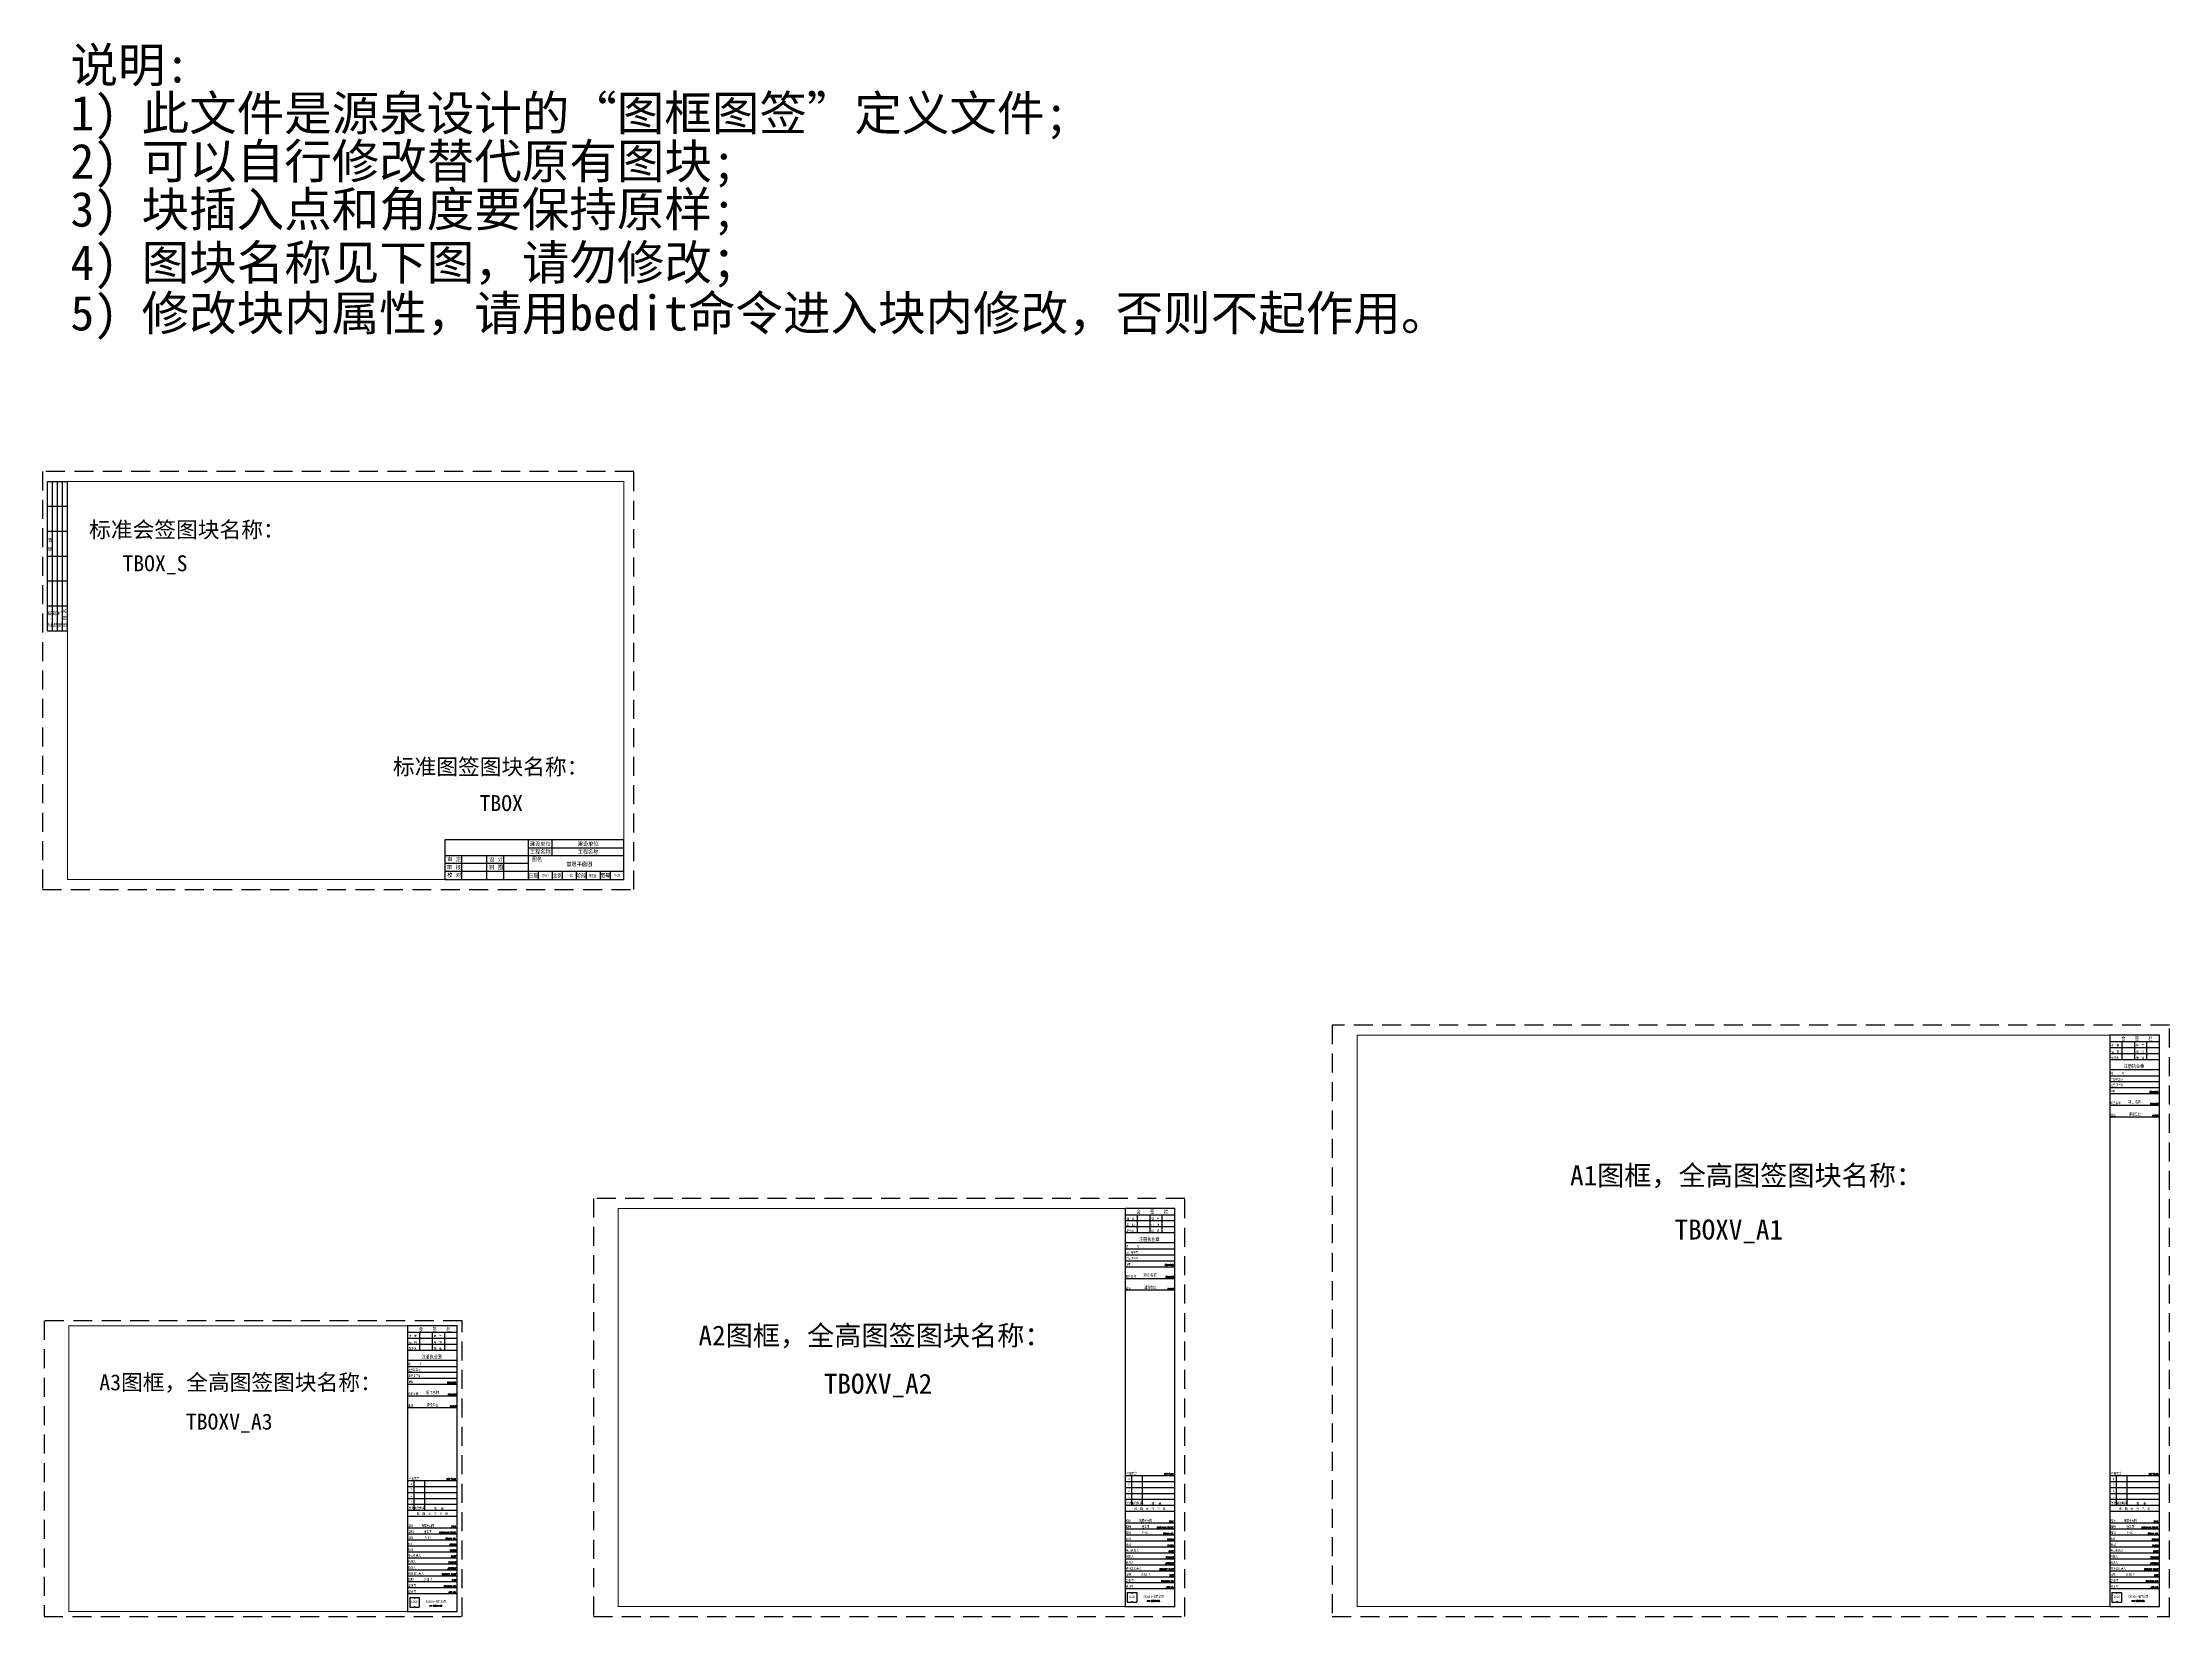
# Model space of a CAD drawing. Extents: x -204 to 3828, y -2242 to 1531.
# Drawn here: x 197 to 2334, y -50 to 1531 of the extents above; entities that cross this region are included whole.
import ezdxf
from ezdxf.enums import TextEntityAlignment as Align

# ---------------------------------------------------------------- set-up
doc = ezdxf.new("R2010")
doc.units = 0
doc.linetypes.add('HIDDEN', pattern=[9.525, 6.35, -3.175])
doc.layers.get('0').update_dxf_attribs({"linetype": 'CONTINUOUS'})
doc.styles.add('HZDX', font='superos.shx', dxfattribs={"bigfont": 'HZDX.SHX'})
doc.styles.add('ROMANS', font='romans.shx', dxfattribs={"width": 0.8})
doc.styles.get("Standard").update_dxf_attribs({"font": ''})
doc.styles.add('黑体', font='simhei.ttf')
doc.styles.get('STANDARD').set_extended_font_data('SimSun')

# ---------------------------------------------------------------- blocks, each defined once
blk = doc.blocks.new('TBOX_S')
for p, q in [((-20, 0), (0, 0)), ((-20, -75), (-20, 0)), ((-15, -75), (-15, 0)), ((-10, -75), (-10, 0)), ((-5, -75), (-5, 0)), ((0, -75), (0, 0)), ((-20, -25), (0, -25)), ((-20, -50), (0, -50)), ((-20, -150), (-20, -75)), ((-20, -75), (0, -75)), ((-20, -75), (0, -75)), ((-15, -150), (-15, -75)), ((-10, -150), (-10, -75)), ((-5, -150), (-5, -75)), ((0, -150), (0, -75)), ((-20, -100), (0, -100)), ((-20, -125), (0, -125)), ((-20, -150), (0, -150))]:
    blk.add_line(p, q)
at = {"style": 'HZDX'}
for s, p in [('暖  通', (-15.7, -70.3)), ('建   筑', (-15.6, -146.4)), ('结   构', (-10.9, -146.4)), ('电   气', (-5.6, -146.4)), ('给 排 水', (-0.7, -146.4))]:
    blk.add_text(s, height=3.51, rotation=90, dxfattribs=at).set_placement(p)
blk = doc.blocks.new('TBOXV_A3')
for p, q in [((0, 280.3), (-50, 280.3)), ((-37.9, 280.3), (-37.9, 262.3)), ((-25, 280.3), (-25, 262.3)), ((-12.9, 280.3), (-12.9, 262.3)), ((0, 274.4), (-50, 274.4)), ((0, 268.3), (-50, 268.3)), ((0, 262.3), (-50, 262.3)), ((0, 252.3), (-50, 252.3)), ((-50, 246.3), (0, 246.3)), ((-50, 240.3), (0, 240.3)), ((-50, 234.3), (0, 234.3)), ((-50, 228.3), (0, 228.3)), ((-50, 216.6), (0, 216.6)), ((0, 204.7), (-50, 204.7)), ((-50, 131.7), (0, 131.7)), ((-43.2, 101.7), (-43.2, 131.7)), ((-32.4, 101.7), (-32.4, 131.7)), ((-50, 125.7), (0, 125.7)), ((-50, 119.7), (0, 119.7)), ((-50, 113.7), (0, 113.7)), ((-50, 107.7), (0, 107.7)), ((-50, 101.7), (0, 101.7)), ((-50, 95.7), (0, 95.7)), ((-50, 84), (0, 84)), ((-50, 78), (0, 78)), ((-50, 72), (0, 72)), ((-50, 66), (0, 66)), ((-50, 60), (0, 60)), ((-50, 54), (0, 54)), ((-50, 48), (0, 48)), ((-50, 42), (0, 42)), ((-50, 36), (0, 36)), ((-50, 30), (0, 30)), ((-50, 24), (0, 24)), ((-50, 18), (0, 18)), ((-47.7, 14), (-43.2, 14)), ((-47.7, 14), (-47.7, 4.5)), ((-47.7, 4.5), (-43.2, 4.5)), ((-43.2, 14), (-43.2, 13.4)), ((-43.2, 13.4), (-42.6, 13.4)), ((-43.2, 5.1), (-42.6, 5.1)), ((-43.2, 5.1), (-43.2, 4.5)), ((-42.6, 14), (-38.1, 14)), ((-42.6, 14), (-42.6, 13.4)), ((-42.6, 5.1), (-42.6, 4.5)), ((-42.6, 4.5), (-38.1, 4.5)), ((-38.1, 14), (-38.1, 4.5))]:
    blk.add_line(p, q)
blk.add_lwpolyline([(0, 0), (0, 287), (-50, 287), (-50, 0)], close=True)
at = {"style": '黑体', "width": 0.8}
for s, height, p in [('建  筑', 2.21, (-48.4, 275.5)), ('会    签    栏', 3.679, (-38.4, 281.7)), ('电  气', 2.21, (-23.5, 275.5)), ('结  构', 2.21, (-48.4, 269.3)), ('给排水', 2.21, (-48.4, 263.3)), ('注册执业章', 3.68, (-35.9, 254.1)), ('暖  通', 2.21, (-23.4, 263.3)), ('电  讯', 2.21, (-23.5, 269.3)), ('姓      名', 2.21, (-49.2, 247.6)), ('注册印章号', 2.21, (-49.2, 241.6)), ('注册证书号', 2.21, (-49.2, 235.8)), ('项目名称', 2.33, (-49.4, 217.6)), ('说明', 2.21, (-49.3, 229.6)), ('业主', 2.33, (-49.2, 205.7)), ('平面示意', 2.33, (-48.7, 132.7)), ('4', 2.33, (-46.8, 127.1)), ('3', 2.33, (-46.8, 121.9)), ('2', 2.33, (-46.8, 115)), ('1', 2.33, (-46.8, 109.2)), ('图名', 2.33, (-49.1, 85)), ('设计', 2.33, (-49.1, 67)), ('图别', 2.33, (-49.1, 79)), ('图号', 2.33, (-49.1, 73)), ('专业负责人', 2.33, (-49.3, 55)), ('校对', 2.33, (-49.2, 61)), ('审核人', 2.33, (-49.3, 49)), ('审定人', 2.33, (-49.3, 43)), ('设计总负责人', 2.33, (-49.2, 37)), ('设计号', 2.33, (-49.2, 19)), ('版本号', 2.33, (-49.1, 25)), ('日期', 2.33, (-49.2, 31))]:
    blk.add_text(s, height=height, dxfattribs=at).set_placement(p)
at = {"style": 'ROMANS', "width": 0.7}
for s, height, p in [('REMARKS', 1.66, (-1.3, 229.2)), ('PROJECT', 1.65, (-1, 217.1)), ('CLIENT', 1.65, (-1, 205.2)), ('KEY PLAN', 1.65, (-1.4, 132.4)), ('TITLE', 1.65, (-1.1, 84.5)), ('DISCIPLINE/STAGE', 1.648, (-1.1, 78.5)), ('DRAWN NO.', 1.65, (-1.1, 72.5)), ('DESIGN', 1.65, (-0.9, 66.5)), ('APPROVE', 1.65, (-0.9, 42.5)), ('EXAMINE', 1.65, (-0.9, 48.5)), ('CHECK', 1.65, (-0.9, 60.5)), ('CHIEF', 1.65, (-0.9, 54.5)), ('PROJECT CHIEF', 1.648, (-0.9, 36.5)), ('REVISION NO.', 1.648, (-0.9, 24.5)), ('DATE', 1.65, (-0.9, 30.5)), ('JOB NO.', 1.65, (-1, 18.5))]:
    blk.add_text(s, height=height, dxfattribs=at).set_placement(p, align=Align.RIGHT)
for s, height, style, width, p in [('改次', 2.33, '黑体', 0.8, (-46.4, 104)), ('修改时间', 2.33, '黑体', 0.8, (-37.8, 104)), ('改  图  发  行  记  录', 2.333, '黑体', 0.8, (-25, 98.3)), ('摘   要', 2.33, '黑体', 0.8, (-18.5, 103.8)), ('LOGO', 2.33, '黑体', 0.8, (-43, 9.7)), ('XXX设计有限公司', 2.33, '黑体', 0.8, (-21.4, 10.2)), ('XXX DESIGN CO.', 1.418, 'ROMANS', 0.7, (-21.4, 5.6))]:
    blk.add_text(s, height=height, dxfattribs=dict(style=style, width=width)).set_placement(p, align=Align.MIDDLE)
at = {"color": 2, "style": '黑体'}
for tag, height, width, p in [('项目名称', 3, 0.8, (-24.9, 220)), ('建设单位', 3, 0.7, (-24.7, 207.8)), ('图名', 2.57, 0.7, (-29.5, 86.3)), ('图别', 2.57, 0.7, (-29.5, 80.3)), ('图号', 2.57, 0.7, (-29.5, 74.3)), ('日期', 2.57, 0.7, (-29.5, 32.3))]:
    blk.add_attdef(tag, text='', height=height, dxfattribs=dict(at, width=width)).set_placement(p, align=Align.MIDDLE)
blk = doc.blocks.new('TBOX')
for p, q in [((0, 24), (-180, 24)), ((-163, 24), (-163, 0)), ((-138, 24), (-138, 0)), ((-121, 24), (-121, 0)), ((-96, 0), (-96, 40)), ((-96, 32), (0, 32)), ((-72, 24), (-72, 40)), ((-96, 16), (-180, 16)), ((0, 8), (-180, 8)), ((-86, 8), (-86, 0)), ((-72, 8), (-72, 0)), ((-62, 8), (-62, 0)), ((-48, 8), (-48, 0)), ((-38, 8), (-38, 0)), ((-24, 8), (-24, 0)), ((-14, 8), (-14, 0))]:
    blk.add_line(p, q)
blk.add_lwpolyline([(-180, 40), (-180, 0), (0, 0), (0, 40)], close=True)
at = {"style": 'HZDX'}
for s, p in [('审', (-177.6, 18)), ('定', (-168.8, 18)), ('设', (-135.3, 17.8)), ('计', (-126.7, 17.8)), ('图名', (-92.6, 18.1)), ('审', (-177.7, 10)), ('校', (-177.5, 2.2)), ('核', (-168.9, 10)), ('对', (-168.7, 2.2)), ('制', (-135.5, 10)), ('图', (-126.7, 10))]:
    blk.add_text(s, height=4, dxfattribs=at).set_placement(p)
for s, p in [('建设单位', (-84, 36)), ('工程名称', (-84, 28)), ('日期', (-91, 4)), ('比例', (-67, 4)), ('阶段', (-43, 4)), ('图号', (-19, 4))]:
    blk.add_text(s, height=4, dxfattribs=at).set_placement(p, align=Align.MIDDLE)
at = {"color": 2, "style": 'HZDX'}
for tag, p in [('建设单位', (-36, 36)), ('工程名称', (-36, 28)), ('图名', (-44.8, 15.7))]:
    blk.add_attdef(tag, text='', height=4, dxfattribs=at).set_placement(p, align=Align.MIDDLE)
at = {"color": 2, "style": 'HZDX', "width": 0.65}
for tag, p in [('日期', (-79, 4)), ('比例', (-54.4, 4)), ('阶段', (-31.2, 4)), ('图号', (-7.2, 4))]:
    blk.add_attdef(tag, text='', height=3, dxfattribs=at).set_placement(p, align=Align.MIDDLE)
blk = doc.blocks.new('TBOXV_A2')
for p, q in [((0, 393.3), (-50, 393.3)), ((0, 387.4), (-50, 387.4)), ((-37.9, 393.3), (-37.9, 375.3)), ((-25, 393.3), (-25, 375.3)), ((-12.9, 393.3), (-12.9, 375.3)), ((0, 381.3), (-50, 381.3)), ((0, 375.3), (-50, 375.3)), ((0, 365.3), (-50, 365.3)), ((-50, 359.3), (0, 359.3)), ((-50, 353.3), (0, 353.3)), ((-50, 347.3), (0, 347.3)), ((-50, 341.3), (0, 341.3)), ((-50, 329.6), (0, 329.6)), ((0, 317.7), (-50, 317.7)), ((-50, 131.7), (0, 131.7)), ((-43.2, 101.7), (-43.2, 131.7)), ((-32.4, 101.7), (-32.4, 131.7)), ((-50, 125.7), (0, 125.7)), ((-50, 119.7), (0, 119.7)), ((-50, 113.7), (0, 113.7)), ((-50, 107.7), (0, 107.7)), ((-50, 101.7), (0, 101.7)), ((-50, 95.7), (0, 95.7)), ((-50, 84), (0, 84)), ((-50, 78), (0, 78)), ((-50, 72), (0, 72)), ((-50, 66), (0, 66)), ((-50, 60), (0, 60)), ((-50, 54), (0, 54)), ((-50, 48), (0, 48)), ((-50, 42), (0, 42)), ((-50, 36), (0, 36)), ((-50, 30), (0, 30)), ((-50, 24), (0, 24)), ((-50, 18), (0, 18)), ((-47.7, 14), (-43.2, 14)), ((-47.7, 14), (-47.7, 4.5)), ((-47.7, 4.5), (-43.2, 4.5)), ((-43.2, 14), (-43.2, 13.4)), ((-43.2, 13.4), (-42.6, 13.4)), ((-43.2, 5.1), (-42.6, 5.1)), ((-43.2, 5.1), (-43.2, 4.5)), ((-42.6, 14), (-38.1, 14)), ((-42.6, 14), (-42.6, 13.4)), ((-42.6, 5.1), (-42.6, 4.5)), ((-42.6, 4.5), (-38.1, 4.5)), ((-38.1, 14), (-38.1, 4.5))]:
    blk.add_line(p, q)
blk.add_lwpolyline([(0, 0), (0, 400), (-50, 400), (-50, 0)], close=True)
at = {"style": '黑体', "width": 0.8}
for s, height, p in [('结  构', 2.21, (-48.4, 382.3)), ('建  筑', 2.21, (-48.4, 388.5)), ('会    签    栏', 3.679, (-38.4, 394.7)), ('电  气', 2.21, (-23.5, 388.5)), ('电  讯', 2.21, (-23.5, 382.3)), ('给排水', 2.21, (-48.4, 376.3)), ('注册执业章', 3.68, (-35.9, 367.1)), ('暖  通', 2.21, (-23.4, 376.3)), ('说明', 2.21, (-49.3, 342.6)), ('姓      名', 2.21, (-49.2, 360.6)), ('注册印章号', 2.21, (-49.2, 354.6)), ('注册证书号', 2.21, (-49.2, 348.8)), ('项目名称', 2.33, (-49.4, 330.6)), ('业主', 2.33, (-49.2, 318.7)), ('平面示意', 2.33, (-48.7, 132.7)), ('4', 2.33, (-46.8, 127.1)), ('3', 2.33, (-46.8, 121.9)), ('2', 2.33, (-46.8, 115)), ('1', 2.33, (-46.8, 109.2)), ('图名', 2.33, (-49.1, 85)), ('设计', 2.33, (-49.1, 67)), ('图别', 2.33, (-49.1, 79)), ('图号', 2.33, (-49.1, 73)), ('专业负责人', 2.33, (-49.3, 55)), ('校对', 2.33, (-49.2, 61)), ('审核人', 2.33, (-49.3, 49)), ('审定人', 2.33, (-49.3, 43)), ('设计总负责人', 2.33, (-49.2, 37)), ('设计号', 2.33, (-49.2, 19)), ('版本号', 2.33, (-49.1, 25)), ('日期', 2.33, (-49.2, 31))]:
    blk.add_text(s, height=height, dxfattribs=at).set_placement(p)
at = {"style": 'ROMANS', "width": 0.7}
for s, height, p in [('REMARKS', 1.66, (-1.3, 342.2)), ('PROJECT', 1.65, (-1, 330.1)), ('CLIENT', 1.65, (-1, 318.2)), ('KEY PLAN', 1.65, (-1.4, 132.4)), ('TITLE', 1.65, (-1.1, 84.5)), ('DISCIPLINE/STAGE', 1.648, (-1.1, 78.5)), ('DRAWN NO.', 1.65, (-1.1, 72.5)), ('DESIGN', 1.65, (-0.9, 66.5)), ('APPROVE', 1.65, (-0.9, 42.5)), ('EXAMINE', 1.65, (-0.9, 48.5)), ('CHECK', 1.65, (-0.9, 60.5)), ('CHIEF', 1.65, (-0.9, 54.5)), ('PROJECT CHIEF', 1.648, (-0.9, 36.5)), ('REVISION NO.', 1.648, (-0.9, 24.5)), ('DATE', 1.65, (-0.9, 30.5)), ('JOB NO.', 1.65, (-1, 18.5))]:
    blk.add_text(s, height=height, dxfattribs=at).set_placement(p, align=Align.RIGHT)
for s, height, style, width, p in [('改次', 2.33, '黑体', 0.8, (-46.4, 104)), ('修改时间', 2.33, '黑体', 0.8, (-37.8, 104)), ('改  图  发  行  记  录', 2.333, '黑体', 0.8, (-25, 98.3)), ('摘   要', 2.33, '黑体', 0.8, (-18.5, 103.8)), ('LOGO', 2.33, '黑体', 0.8, (-43, 9.7)), ('XXX设计有限公司', 2.33, '黑体', 0.8, (-21.4, 10.2)), ('XXX DESIGN CO.', 1.418, 'ROMANS', 0.7, (-21.4, 5.6))]:
    blk.add_text(s, height=height, dxfattribs=dict(style=style, width=width)).set_placement(p, align=Align.MIDDLE)
at = {"color": 2, "style": '黑体'}
for tag, height, width, p in [('项目名称', 3, 0.8, (-24.9, 333)), ('建设单位', 3, 0.7, (-24.7, 320.8)), ('图名', 2.57, 0.7, (-29.5, 86.3)), ('图别', 2.57, 0.7, (-29.5, 80.3)), ('图号', 2.57, 0.7, (-29.5, 74.3)), ('日期', 2.57, 0.7, (-29.5, 32.3))]:
    blk.add_attdef(tag, text='', height=height, dxfattribs=dict(at, width=width)).set_placement(p, align=Align.MIDDLE)
blk = doc.blocks.new('TBOXV_A1')
for p, q in [((0, 567.3), (-50, 567.3)), ((0, 561.4), (-50, 561.4)), ((-37.9, 567.3), (-37.9, 549.3)), ((-25, 567.3), (-25, 549.3)), ((-12.9, 567.3), (-12.9, 549.3)), ((0, 555.3), (-50, 555.3)), ((0, 549.3), (-50, 549.3)), ((0, 539.3), (-50, 539.3)), ((-50, 533.3), (0, 533.3)), ((-50, 527.3), (0, 527.3)), ((-50, 521.3), (0, 521.3)), ((-50, 515.3), (0, 515.3)), ((-50, 503.6), (0, 503.6)), ((0, 491.7), (-50, 491.7)), ((-50, 131.7), (0, 131.7)), ((-43.2, 101.7), (-43.2, 131.7)), ((-32.4, 101.7), (-32.4, 131.7)), ((-50, 125.7), (0, 125.7)), ((-50, 119.7), (0, 119.7)), ((-50, 113.7), (0, 113.7)), ((-50, 107.7), (0, 107.7)), ((-50, 101.7), (0, 101.7)), ((-50, 95.7), (0, 95.7)), ((-50, 84), (0, 84)), ((-50, 78), (0, 78)), ((-50, 72), (0, 72)), ((-50, 66), (0, 66)), ((-50, 60), (0, 60)), ((-50, 54), (0, 54)), ((-50, 48), (0, 48)), ((-50, 42), (0, 42)), ((-50, 36), (0, 36)), ((-50, 30), (0, 30)), ((-50, 24), (0, 24)), ((-50, 18), (0, 18)), ((-47.7, 14), (-43.2, 14)), ((-47.7, 14), (-47.7, 4.5)), ((-47.7, 4.5), (-43.2, 4.5)), ((-43.2, 14), (-43.2, 13.4)), ((-43.2, 13.4), (-42.6, 13.4)), ((-43.2, 5.1), (-42.6, 5.1)), ((-43.2, 5.1), (-43.2, 4.5)), ((-42.6, 14), (-38.1, 14)), ((-42.6, 14), (-42.6, 13.4)), ((-42.6, 5.1), (-42.6, 4.5)), ((-42.6, 4.5), (-38.1, 4.5)), ((-38.1, 14), (-38.1, 4.5))]:
    blk.add_line(p, q)
blk.add_lwpolyline([(0, 0), (0, 574), (-50, 574), (-50, 0)], close=True)
at = {"style": '黑体', "width": 0.8}
for s, height, p in [('结  构', 2.21, (-48.4, 556.3)), ('建  筑', 2.21, (-48.4, 562.5)), ('会    签    栏', 3.679, (-38.4, 568.7)), ('电  气', 2.21, (-23.5, 562.5)), ('电  讯', 2.21, (-23.5, 556.3)), ('姓      名', 2.21, (-49.2, 534.6)), ('给排水', 2.21, (-48.4, 550.3)), ('注册执业章', 3.68, (-35.9, 541.1)), ('暖  通', 2.21, (-23.4, 550.3)), ('说明', 2.21, (-49.3, 516.6)), ('注册印章号', 2.21, (-49.2, 528.6)), ('注册证书号', 2.21, (-49.2, 522.8)), ('项目名称', 2.33, (-49.4, 504.6)), ('业主', 2.33, (-49.2, 492.7)), ('平面示意', 2.33, (-48.7, 132.7)), ('4', 2.33, (-46.8, 127.1)), ('3', 2.33, (-46.8, 121.9)), ('2', 2.33, (-46.8, 115)), ('1', 2.33, (-46.8, 109.2)), ('图名', 2.33, (-49.1, 85)), ('设计', 2.33, (-49.1, 67)), ('图别', 2.33, (-49.1, 79)), ('图号', 2.33, (-49.1, 73)), ('专业负责人', 2.33, (-49.3, 55)), ('校对', 2.33, (-49.2, 61)), ('审核人', 2.33, (-49.3, 49)), ('审定人', 2.33, (-49.3, 43)), ('设计总负责人', 2.33, (-49.2, 37)), ('设计号', 2.33, (-49.2, 19)), ('版本号', 2.33, (-49.1, 25)), ('日期', 2.33, (-49.2, 31))]:
    blk.add_text(s, height=height, dxfattribs=at).set_placement(p)
at = {"style": 'ROMANS', "width": 0.7}
for s, height, p in [('REMARKS', 1.66, (-1.3, 516.2)), ('PROJECT', 1.65, (-1, 504.1)), ('CLIENT', 1.65, (-1, 492.2)), ('KEY PLAN', 1.65, (-1.4, 132.4)), ('TITLE', 1.65, (-1.1, 84.5)), ('DISCIPLINE/STAGE', 1.648, (-1.1, 78.5)), ('DRAWN NO.', 1.65, (-1.1, 72.5)), ('DESIGN', 1.65, (-0.9, 66.5)), ('APPROVE', 1.65, (-0.9, 42.5)), ('EXAMINE', 1.65, (-0.9, 48.5)), ('CHECK', 1.65, (-0.9, 60.5)), ('CHIEF', 1.65, (-0.9, 54.5)), ('PROJECT CHIEF', 1.648, (-0.9, 36.5)), ('REVISION NO.', 1.648, (-0.9, 24.5)), ('DATE', 1.65, (-0.9, 30.5)), ('JOB NO.', 1.65, (-1, 18.5))]:
    blk.add_text(s, height=height, dxfattribs=at).set_placement(p, align=Align.RIGHT)
for s, height, style, width, p in [('改次', 2.33, '黑体', 0.8, (-46.4, 104)), ('修改时间', 2.33, '黑体', 0.8, (-37.8, 104)), ('改  图  发  行  记  录', 2.333, '黑体', 0.8, (-25, 98.3)), ('摘   要', 2.33, '黑体', 0.8, (-18.5, 103.8)), ('LOGO', 2.33, '黑体', 0.8, (-43, 9.7)), ('XXX设计有限公司', 2.33, '黑体', 0.8, (-21.4, 10.2)), ('XXX DESIGN CO.', 1.418, 'ROMANS', 0.7, (-21.4, 5.6))]:
    blk.add_text(s, height=height, dxfattribs=dict(style=style, width=width)).set_placement(p, align=Align.MIDDLE)
at = {"color": 2, "style": '黑体'}
for tag, height, width, p in [('项目名称', 3, 0.8, (-24.9, 507)), ('建设单位', 3, 0.7, (-24.7, 494.8)), ('图名', 2.57, 0.7, (-29.5, 86.3)), ('图别', 2.57, 0.7, (-29.5, 80.3)), ('图号', 2.57, 0.7, (-29.5, 74.3)), ('日期', 2.57, 0.7, (-29.5, 32.3))]:
    blk.add_attdef(tag, text='', height=height, dxfattribs=dict(at, width=width)).set_placement(p, align=Align.MIDDLE)

msp = doc.modelspace()

# ---------------------------------------------------------------- linework, layer by layer
at = {"color": 8, "linetype": 'HIDDEN', "ltscale": 3}
for points in [[(197.4, 680.6), (791.4, 680.6), (791.4, 1100.6), (197.4, 1100.6)], [(1492.7, -49.7), (2333.7, -49.7), (2333.7, 544.3), (1492.7, 544.3)], [(750.7, -49.7), (1344.7, -49.7), (1344.7, 370.3), (750.7, 370.3)], [(198.9, -49.7), (618.9, -49.7), (618.9, 247.3), (198.9, 247.3)]]:
    msp.add_lwpolyline(points, close=True, dxfattribs=at)
at = {"color": 8, "linetype": 'HIDDEN', "ltscale": 3, "const_width": 1}
for points in [[(222.4, 690.6), (781.4, 690.6), (781.4, 1090.6), (222.4, 1090.6)], [(1517.7, -39.7), (2323.7, -39.7), (2323.7, 534.3), (1517.7, 534.3)], [(775.7, -39.7), (1334.7, -39.7), (1334.7, 360.3), (775.7, 360.3)], [(223.9, -44.7), (613.9, -44.7), (613.9, 242.3), (223.9, 242.3)]]:
    msp.add_lwpolyline(points, close=True, dxfattribs=at)

# ---------------------------------------------------------------- block references
msp.add_blockref('TBOX_S', (222.4, 1090.6))
for name, p, values in [('TBOX', (781.4, 690.6), {'图号': 'P-01', '阶段': '施工图', '比例': '1:100', '图名': '首层平面图', '日期': '2018.7', '工程名称': '工程名称', '建设单位': '建设单位'}), ('TBOXV_A1', (2323.7, -39.7), {'项目名称': '项目名称', '建设单位': '建设单位', '图别': '施工图', '图名': '首层平面图', '图号': 'P-01', '日期': '2018.7'}), ('TBOXV_A2', (1334.7, -39.7), {'项目名称': '项目名称', '建设单位': '建设单位', '图别': '施工图', '图名': '首层平面图', '图号': 'P-01', '日期': '2018.7'}), ('TBOXV_A3', (613.9, -44.7), {'项目名称': '项目名称', '建设单位': '建设单位', '图别': '施工图', '图名': '首层平面图', '图号': 'P-01', '日期': '2018.7'})]:
    msp.add_blockref(name, p).add_auto_attribs(values)

# ---------------------------------------------------------------- texts
at = {"color": 6}
for s, height, p in [('说明:', 35, (225.5, 1491.4)), ('1) 此文件是源泉设计的“图框图签”定义文件;', 35, (225.5, 1443.1)), ('2) 可以自行修改替代原有图块;', 35, (225.5, 1394.8)), ('3) 块插入点和角度要保持原样;', 35, (225.5, 1346.5)), ('4) 图块名称见下图，请勿修改；', 35, (225.5, 1293)), ('5) 修改块内属性，请用bedit命令进入块内修改，否则不起作用。', 35, (225.5, 1242.2)), ('标准会签图块名称：', 16, (244.2, 1034.1)), ('TBOX_S', 16, (277.7, 1000.3)), ('标准图签图块名称：', 16, (549.3, 795.9)), ('TBOX', 16, (636.4, 759.4)), ('A1图框，全高图签图块名称：', 20, (1731.7, 383.4)), ('TBOXV_A1', 20, (1836.7, 329)), ('A2图框，全高图签图块名称：', 20, (856.3, 222.6)), ('A3图框，全高图签图块名称：', 16, (254.5, 177.5)), ('TBOXV_A2', 20, (982.2, 174.2)), ('TBOXV_A3', 16, (341.4, 138.1))]:
    msp.add_text(s, height=height, dxfattribs=at).set_placement(p)

doc.saveas('drawing.dxf')
